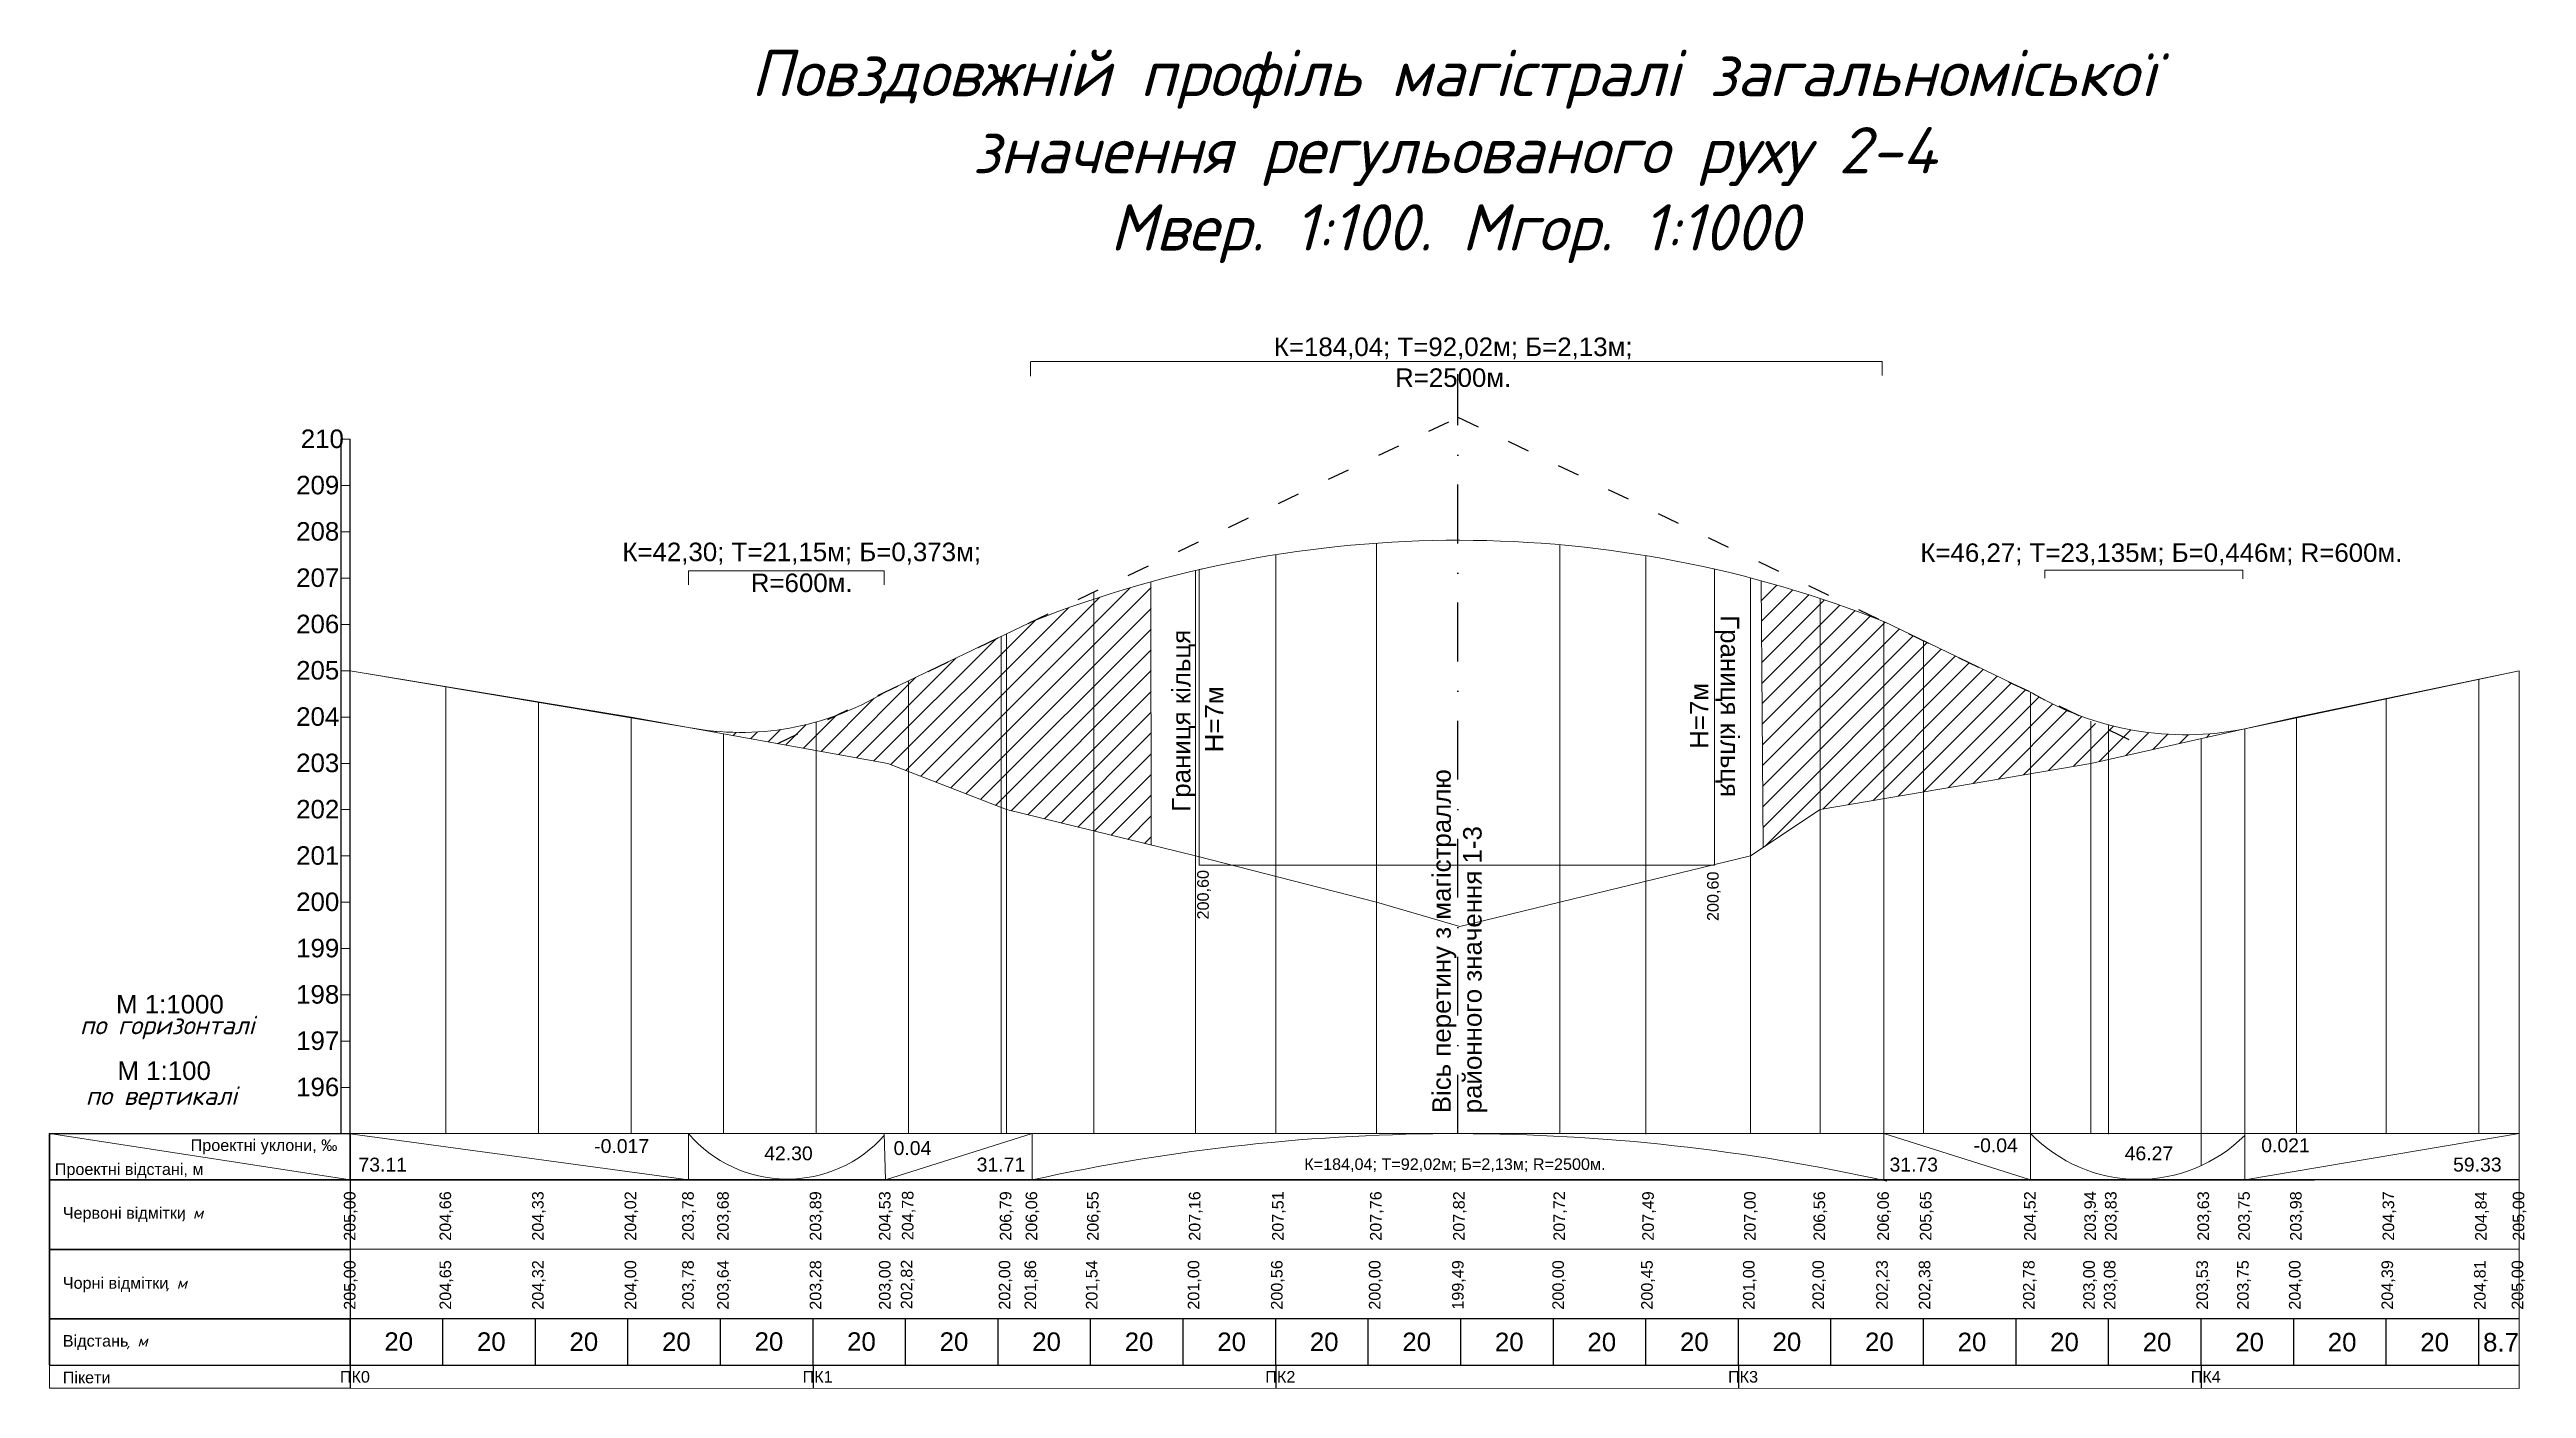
# Model space of a CAD drawing. Header units: millimetres. Extents: x -2123 to 5424, y -1286 to 835.
# Drawn here: x 3189 to 3725, y -270 to 19 of the extents above; entities that cross this region are included whole.
import ezdxf

# ---------------------------------------------------------------- set-up
doc = ezdxf.new("R2010")
doc.units = ezdxf.units.MM
doc.linetypes.add('ACAD_ISO03W100', pattern=[30, 12, -18])
doc.linetypes.add('DASHDOT', pattern=[25.4, 12.7, -6.35, 0, -6.35])
doc.layers.get('0').update_dxf_attribs({"lineweight": 15})
for name, color, linetype in [('1 Вісь', 90, 'Continuous'), ('1-3-C-ROAD-PROF-VIEW', 7, 'Continuous'), ('C-ROAD-PROF', 92, 'Continuous'), ('C-ROAD-PROF-BAND', 9, 'Continuous'), ('C-ROAD-PROF-GRID', 150, 'Continuous'), ('C-ROAD-PROF-LABEL', 7, 'Continuous')]:
    doc.layers.add(name, color=color, linetype=linetype)
for name, color, linetype, lineweight in [('дорога', 126, 'Continuous', 25), ('поздовжній профіль', 250, 'Continuous', 15), ('Текст', 7, 'Continuous', 15), ('Інж. мережі', 205, 'Continuous', 18)]:
    doc.layers.add(name, color=color, linetype=linetype, lineweight=lineweight)
doc.layers.add('Озелення', color=7, linetype='Continuous', lineweight=15, true_color=0x2bad00)
doc.styles.get("Standard").update_dxf_attribs({"font": 'arial.ttf'})
doc.styles.add('профили', font='isocpeui.ttf')
doc.styles.add('СПДС', font='isocpeui.ttf')

msp = doc.modelspace()

# ---------------------------------------------------------------- texts
for s, p in [('Проектні уклони, ‰', (3219.886, -219.003)), ('Проектні відстані, м', (3190.527, -224.185))]:
    msp.add_text(s, height=2.5).set_placement(p)
at = {"color": 0}
for s, insert, char_height, width, attachment_point, style in [('Повздовжній профіль магістралі загальноміської значення регульованого руху 2-4\\PМвер. 1:100. Мгор. 1:1000', (3493.007, 18.815), 10, 349.01326, 2, 'профили'), ('\\pxqc;{\\f@Arial Unicode MS|b0|i0|c204|p34;К\\f@Arial Unicode MS|b0|i0|c0|p34;=\\f@Arial Unicode MS|b0|i0|c204|p34;184\\f@Arial Unicode MS|b0|i0|c0|p34;,\\f@Arial Unicode MS|b0|i0|c204|p34;04\\f@Arial Unicode MS|b0|i0|c0|p34;; \\f@Arial Unicode MS|b0|i0|c204|p34;Т\\f@Arial Unicode MS|b0|i0|c0|p34;=\\f@Arial Unicode MS|b0|i0|c204|p34;92\\f@Arial Unicode MS|b0|i0|c0|p34;,\\f@Arial Unicode MS|b0|i0|c204|p34;02м\\f@Arial Unicode MS|b0|i0|c0|p34;; \\f@Arial Unicode MS|b0|i0|c204|p34;Б\\f@Arial Unicode MS|b0|i0|c0|p34;=2,\\f@Arial Unicode MS|b0|i0|c204|p34;13м\\f@Arial Unicode MS|b0|i0|c0|p34;; R=\\f@Arial Unicode MS|b0|i0|c204|p34;25\\f@Arial Unicode MS|b0|i0|c0|p34;00\\f@Arial Unicode MS|b0|i0|c204|p34;м\\f@Arial Unicode MS|b0|i0|c0|p34;.}', (3446.401, -43.31), 4, 92.67788, 1, 'СПДС')]:
    msp.add_mtext(s, dxfattribs=dict(at, insert=insert, char_height=char_height, width=width, attachment_point=attachment_point, style=style))
at = {"attachment_point": 1}
for s, width, insert, char_height in [('210', 8.73696, (3243.68, -63.18), 4), ('209', 8.73696, (3242.68, -73.18), 4), ('208', 8.73696, (3242.68, -83.18), 4), ('207', 8.73696, (3242.68, -93.18), 4), ('206', 8.73696, (3242.68, -103.18), 4), ('205', 8.73696, (3242.68, -113.18), 4), ('204', 8.73696, (3242.68, -123.18), 4), ('203', 8.73696, (3242.68, -133.18), 4), ('202', 8.73696, (3242.68, -143.18), 4), ('201', 8.73696, (3242.68, -153.18), 4), ('200', 8.73696, (3242.68, -163.18), 4), ('199', 8.73696, (3242.68, -173.18), 4), ('198', 8.73696, (3242.68, -183.18), 4), ('197', 8.73696, (3242.68, -193.18), 4), ('196', 8.73696, (3242.68, -203.18), 4), ('-0.017', 6.91253, (3307.094, -216.442, 144.981), 3), ('42.30', 9.99287, (3343.837, -218.014, 109.834), 3), ('0.04', 6.91253, (3371.802, -216.874, 144.981), 3), ('-0.04', 6.91253, (3605.218, -216.28, 144.981), 3), ('46.27', 9.99287, (3637.859, -218.014, 109.834), 3), ('0.021', 6.91253, (3667.373, -216.28, 144.981), 3), ('73.11', 8.73696, (3256.154, -220.45), 3), ('31.71', 9.99287, (3389.75, -220.44, 109.834), 3), ('31.73', 8.73696, (3587.037, -220.44), 3), ('59.33', 8.73696, (3708.836, -220.44), 3), ('20', 8.73696, (3261.749, -258.166), 4), ('20', 8.73696, (3281.749, -258.179), 4), ('20', 8.73696, (3301.749, -258.193), 4), ('20', 8.73696, (3321.749, -258.206), 4), ('20', 8.73696, (3341.749, -258.166), 4), ('20', 8.73696, (3361.749, -258.166), 4), ('20', 8.73696, (3381.749, -258.179), 4), ('20', 8.73696, (3401.749, -258.193), 4), ('20', 8.73696, (3421.749, -258.206), 4), ('20', 8.73696, (3441.749, -258.22), 4), ('20', 8.73696, (3461.749, -258.22), 4), ('20', 8.73696, (3481.749, -258.233), 4), ('20', 8.73696, (3501.749, -258.246), 4), ('20', 8.73696, (3521.749, -258.26), 4), ('20', 8.73696, (3541.749, -258.22), 4), ('20', 8.73696, (3561.749, -258.22), 4), ('20', 8.73696, (3581.749, -258.233), 4), ('20', 8.73696, (3601.749, -258.246), 4), ('20', 8.73696, (3621.749, -258.26), 4), ('20', 8.73696, (3641.749, -258.273), 4), ('20', 8.73696, (3661.749, -258.273), 4), ('20', 8.73696, (3681.749, -258.287), 4), ('20', 8.73696, (3701.749, -258.3), 4), ('8.7', 8.73696, (3715.309, -258.314), 4)]:
    msp.add_mtext_dynamic_manual_height_columns(s, width=width, gutter_width=10, heights=[0], dxfattribs=dict(at, insert=insert, char_height=char_height))
at = {"color": 1, "char_height": 4, "attachment_point": 1}
for s, insert, width in [('\\pxqc;К=42,30; Т=21,15м; Б=0,373м; R=600м.', (3310.466, -87.615), 82.94878), ('\\pxqc;{\\f@Arial Unicode MS|b0|i0|c204|p34;К=\\f@Arial Unicode MS|b0|i0|c0|p34;46,27\\f@Arial Unicode MS|b0|i0|c204|p34;; Т=\\f@Arial Unicode MS|b0|i0|c0|p34;23,135\\f@Arial Unicode MS|b0|i0|c204|p34;м; Б=0,\\f@Arial Unicode MS|b0|i0|c0|p34;446\\f@Arial Unicode MS|b0|i0|c204|p34;м;\\f@Arial Unicode MS|b0|i0|c0|p34; R\\f@Arial Unicode MS|b0|i0|c204|p34;=600м.}', (3592, -87.777), 107.59473)]:
    msp.add_mtext(s, dxfattribs=dict(at, insert=insert, width=width))
at = {"color": 0, "insert": (3446.768, -220.6), "char_height": 2.5, "width": 92.67788, "attachment_point": 1}
msp.add_mtext('\\pxqc;{\\f@Arial Unicode MS|b0|i0|c204|p34;К\\f@Arial Unicode MS|b0|i0|c0|p34;=\\f@Arial Unicode MS|b0|i0|c204|p34;184\\f@Arial Unicode MS|b0|i0|c0|p34;,\\f@Arial Unicode MS|b0|i0|c204|p34;04\\f@Arial Unicode MS|b0|i0|c0|p34;; \\f@Arial Unicode MS|b0|i0|c204|p34;Т\\f@Arial Unicode MS|b0|i0|c0|p34;=\\f@Arial Unicode MS|b0|i0|c204|p34;92\\f@Arial Unicode MS|b0|i0|c0|p34;,\\f@Arial Unicode MS|b0|i0|c204|p34;02м\\f@Arial Unicode MS|b0|i0|c0|p34;; \\f@Arial Unicode MS|b0|i0|c204|p34;Б\\f@Arial Unicode MS|b0|i0|c0|p34;=2,1\\f@Arial Unicode MS|b0|i0|c204|p34;3м\\f@Arial Unicode MS|b0|i0|c0|p34;; R=\\f@Arial Unicode MS|b0|i0|c204|p34;25\\f@Arial Unicode MS|b0|i0|c0|p34;00\\f@Arial Unicode MS|b0|i0|c204|p34;м\\f@Arial Unicode MS|b0|i0|c0|p34;.}', dxfattribs=at)
at = {"layer": '1-3-C-ROAD-PROF-VIEW'}
for s, p in [('Червоні відмітки', (3192.253, -233.632)), ('Чорні відмітки', (3192.253, -248.757)), ('Відстань', (3192.253, -261.257)), ('Пікети', (3192.253, -269.171))]:
    msp.add_text(s, height=2.5, dxfattribs=at).set_placement(p)
at = {"layer": '1-3-C-ROAD-PROF-VIEW', "style": 'СПДС'}
for s, p in [(', ', (3218.003, -233.632)), ('м', (3220.378, -233.632)), (', ', (3214.503, -248.757)), ('м', (3216.878, -248.757)), (', ', (3206.003, -261.257)), ('м', (3208.378, -261.257))]:
    msp.add_text(s, height=2.5, dxfattribs=at).set_placement(p)
at = {"layer": 'C-ROAD-PROF-LABEL'}
for s, p in [('M 1:1000', (3203.757, -189.309)), ('M 1:100', (3204.065, -203.665))]:
    msp.add_text(s, height=4, dxfattribs=at).set_placement(p)
at = {"layer": 'C-ROAD-PROF-LABEL', "style": 'СПДС'}
for s, p in [('по горизонталі', (3195.946, -193.809)), ('по вертикалі', (3197.187, -209.057)), ('по вертикалі', (3197.187, -209.057))]:
    msp.add_text(s, height=4, dxfattribs=at).set_placement(p)
at = {"layer": 'Текст'}
for s, p in [('200,60', (3439.919, -169)), ('200,60', (3550.116, -169.335)), ('205,00', (3255.502, -238.403)), ('204,66', (3276.17, -238.393)), ('204,33', (3296.17, -238.38)), ('204,02', (3316.17, -238.393)), ('203,78', (3328.614, -238.393)), ('203,68', (3336.17, -238.393)), ('203,89', (3356.17, -238.393)), ('204,53', (3371.13, -238.393)), ('206,79', (3397.26, -238.393)), ('206,06', (3402.838, -238.393)), ('207,16', (3438.114, -238.393)), ('207,76', (3477.26, -238.393)), ('207,82', (3495.224, -238.393)), ('207,72', (3516.902, -238.393)), ('207,00', (3558.106, -238.393)), ('206,56', (3573.112, -238.393)), ('206,06', (3586.897, -238.393)), ('204,52', (3618.624, -238.393)), ('203,94', (3631.639, -238.393)), ('205,00', (3724.229, -238.393)), ('205,00', (3255.508, -253.302)), ('204,65', (3276.176, -253.292)), ('204,32', (3296.176, -253.279)), ('204,00', (3316.176, -253.292)), ('203,78', (3328.62, -253.292)), ('203,64', (3336.176, -253.292)), ('203,28', (3356.176, -253.292)), ('203,00', (3371.137, -253.292)), ('202,00', (3397.025, -253.279)), ('201,86', (3402.602, -253.279)), ('201,00', (3437.879, -253.279)), ('200,00', (3477.025, -253.279)), ('199,49', (3494.989, -253.279)), ('200,00', (3516.667, -253.279)), ('201,00', (3557.871, -253.279)), ('202,00', (3572.877, -253.279)), ('202,23', (3586.662, -253.279)), ('202,78', (3618.389, -253.279)), ('203,00', (3631.404, -253.279)), ('205,00', (3723.994, -253.279))]:
    msp.add_text(s, height=2.5, rotation=89.99998, dxfattribs=at).set_placement(p)
at = {"layer": 'Текст', "color": 18, "true_color": 0x000000}
for s, p in [('204,78', (3376.099, -238.286)), ('206,55', (3416.099, -238.393)), ('207,51', (3456.099, -238.393)), ('207,49', (3536.099, -238.393)), ('205,65', (3596.099, -238.393)), ('203,83', (3636.099, -238.393)), ('203,63', (3656.099, -238.393)), ('203,75', (3664.896, -238.393)), ('203,98', (3676.099, -238.393)), ('204,37', (3696.099, -238.393)), ('204,84', (3716.099, -238.42)), ('202,82', (3375.864, -253.171)), ('201,54', (3415.864, -253.279)), ('200,56', (3455.864, -253.279)), ('200,45', (3535.864, -253.279)), ('202,38', (3595.864, -253.279)), ('203,08', (3635.864, -253.279)), ('203,53', (3655.864, -253.279)), ('203,75', (3664.661, -253.279)), ('204,00', (3675.864, -253.279)), ('204,39', (3695.864, -253.279)), ('204,81', (3715.864, -253.306))]:
    msp.add_text(s, height=2.5, rotation=89.99998, dxfattribs=at).set_placement(p)
at = {"layer": 'Текст'}
for s, p in [('ПК0', (3252.141, -269.027)), ('ПК', (3252.141, -269.027)), ('ПК1', (3352.141, -269.027)), ('ПК2', (3452.141, -269.027)), ('ПК3', (3552.141, -269.027)), ('ПК4', (3652.141, -269.027))]:
    msp.add_text(s, height=2.5, dxfattribs=at).set_placement(p)
at = {"layer": 'Текст', "color": 0, "linetype": 'Continuous', "char_height": 4}
for s, insert, width, attachment_point, rotation in [('Границя кільця', (3431.95, -145.734), 47.06633, 1, 89.99998), ('Границя кільця', (3554.547, -142.575), 44.23071, 3, 270.00002), ('H=7м', (3439.085, -132.905), 10.42358, 1, 89.99998), ('H=7м', (3543.909, -132.152), 10.42358, 1, 89.99998), ('Вісь перетину з магістраллю районного значення 1-3', (3488.215, -210.858), 97.46139, 1, 89.99998)]:
    msp.add_mtext(s, dxfattribs=dict(at, insert=insert, width=width, attachment_point=attachment_point, rotation=rotation))

# ---------------------------------------------------------------- hatches: boundary and pattern name
at = {"layer": 'Озелення', "true_color": 0x000000}
h = msp.add_hatch(dxfattribs=at)
h.set_pattern_fill('ANSI31', color=18)
h.paths.add_polyline_path([(3415.055, -99.816, 0.0141629), (3401.747, -104.653), (3396.175, -107.325), (3396.173, -145.283), (3415.055, -149.905)])
h.paths.add_polyline_path([(3427.431, -96.062, 0.0129356), (3415.055, -99.816), (3415.055, -149.905), (3427.501, -152.951)])
h.paths.add_polyline_path([(3395.055, -107.862), (3375.055, -117.45), (3375.055, -137.044), (3395.055, -144.847)])
h.paths.add_polyline_path([(3375.055, -117.45), (3369.783, -119.977, -0.0478772), (3359.445, -124.933), (3355.055, -127.038), (3355.055, -132.492), (3370.538, -135.282), (3375.055, -137.044)])
h.paths.add_polyline_path([(3355.055, -127.038), (3346.786, -131.002), (3355.055, -132.492)])
h.paths.add_polyline_path([(3355.055, -127.038), (3355.055, -126.353, -0.110814), (3328.82, -127.763), (3346.786, -131.002)])
h.paths.add_polyline_path([(3396.175, -107.325), (3395.055, -107.862), (3395.055, -144.847), (3396.172, -145.282), (3396.173, -145.283)])
h.paths.add_polyline_path([(3572.021, -99.657, 0.0132717), (3559.313, -95.84), (3559.754, -153.457), (3572.021, -145.282)])
h.paths.add_polyline_path([(3585.806, -104.697), (3585.276, -104.443, 0.0140958), (3572.021, -99.657), (3572.021, -145.282), (3585.806, -142.927)])
h.paths.add_polyline_path([(3594.387, -108.816), (3585.806, -104.697), (3585.806, -142.927), (3594.387, -141.461)])
h.paths.add_polyline_path([(3617.533, -119.923), (3594.387, -108.816), (3594.387, -141.461), (3617.533, -137.506)])
h.paths.add_polyline_path([(3630.548, -126.169), (3627.913, -124.905, -0.0427689), (3617.932, -120.115), (3617.533, -119.923), (3617.533, -137.506), (3630.548, -135.282)])
h.paths.add_polyline_path([(3634.387, -128.011), (3630.548, -126.169), (3630.548, -135.282), (3634.387, -134.419)])
h.paths.add_polyline_path([(3634.387, -134.419), (3663.805, -127.802, -0.1149812), (3634.387, -126.975)])

# ---------------------------------------------------------------- linework, layer by layer
at = {"color": 0}
for p, q in [((3401.38, -48.495), (3585.439, -48.495)), ((3401.38, -48.654), (3401.38, -51.654)), ((3585.439, -48.495), (3585.439, -51.495))]:
    msp.add_line(p, q, dxfattribs=at)
for p, q in [((3254.387, -65.282), (3252.387, -65.282)), ((3254.387, -75.282), (3252.387, -75.282)), ((3254.387, -85.282), (3252.387, -85.282)), ((3254.387, -95.282), (3252.387, -95.282)), ((3254.387, -105.282), (3252.387, -105.282)), ((3254.387, -115.282), (3252.387, -115.282)), ((3254.387, -125.282), (3252.387, -125.282)), ((3254.387, -135.282), (3252.387, -135.282)), ((3254.387, -145.282), (3252.387, -145.282)), ((3254.387, -155.282), (3252.387, -155.282)), ((3254.387, -165.282), (3252.387, -165.282)), ((3254.387, -175.282), (3252.387, -175.282)), ((3254.387, -185.282), (3252.387, -185.282)), ((3254.387, -195.282), (3252.387, -195.282)), ((3254.387, -205.282), (3252.387, -205.282)), ((3189.387, -215.257), (3254.387, -225.257)), ((3189.387, -265.257), (3189.387, -270.267)), ((3189.387, -270.267), (3254.387, -270.267))]:
    msp.add_line(p, q)
at = {"color": 1}
for p, q in [((3327.46, -93.711), (3369.783, -93.711)), ((3327.46, -93.711), (3327.46, -96.711)), ((3369.783, -93.711), (3369.783, -96.711)), ((3620.607, -93.551), (3663.408, -93.551))]:
    msp.add_line(p, q, dxfattribs=at)
at = {"layer": '1 Вісь', "color": 0, "linetype": 'DASHDOT'}
msp.add_line((3493.778, -215.267), (3493.778, -51.217), dxfattribs=at)
at = {"layer": '1 Вісь', "color": 0, "linetype": 'ACAD_ISO03W100', "ltscale": 0.4}
for p, q in [((3346.786, -131.002), (3493.778, -60.534)), ((3493.778, -60.534), (3643.108, -132.196))]:
    msp.add_line(p, q, dxfattribs=at)
at = {"layer": '1-3-C-ROAD-PROF-VIEW', "extrusion": (0, 1, 0)}
for p, q in [((3189.387, -215.257), (3254.387, -215.257)), ((3189.387, -225.257), (3678.918, -225.257, 270.008)), ((3723.138, -225.257), (3189.387, -225.257)), ((3189.387, -240.257), (3254.387, -240.257)), ((3254.387, -240.257), (3189.387, -240.257)), ((3189.387, -255.257), (3254.387, -255.257)), ((3723.138, -255.257), (3189.387, -255.257)), ((3189.387, -265.257), (3254.387, -265.257)), ((3189.387, -265.257), (3723.138, -265.257))]:
    msp.add_line(p, q, dxfattribs=at)
at = {"layer": '1-3-C-ROAD-PROF-VIEW', "extrusion": (1, 0, 0)}
for p, q in [((3189.387, -215.257), (3189.387, -225.257)), ((3189.387, -265.257), (3189.387, -215.257)), ((3189.387, -225.257), (3189.387, -240.257)), ((3189.387, -240.257), (3189.387, -255.257)), ((3189.387, -255.257), (3189.387, -265.257)), ((3254.387, -265.257), (3254.387, -255.257)), ((3254.387, -265.257), (3254.387, -255.257))]:
    msp.add_line(p, q, dxfattribs=at)
at = {"layer": 'C-ROAD-PROF', "linetype": 'Continuous', "extrusion": (1, 0, 0)}
msp.add_line((3252.387, -215.257), (3252.387, -65.282), dxfattribs=at)
at = {"layer": 'C-ROAD-PROF-BAND'}
for p, q in [((3254.387, -215.267), (3254.387, -225.267)), ((3254.387, -225.267), (3254.387, -240.267)), ((3254.387, -240.267), (3254.387, -255.267)), ((3254.387, -255.267), (3254.387, -265.267)), ((3254.387, -255.267), (3254.387, -265.267)), ((3254.387, -265.267), (3254.387, -270.267)), ((3254.387, -265.267), (3254.387, -270.267)), ((3354.387, -265.267), (3354.387, -270.267)), ((3454.387, -265.267), (3454.387, -270.267)), ((3554.387, -265.267), (3554.387, -270.267)), ((3654.387, -265.267), (3654.387, -270.267))]:
    msp.add_line(p, q, dxfattribs=at)
at = {"layer": 'C-ROAD-PROF-BAND', "extrusion": (1, 0, 0)}
for p, q in [((3254.387, -225.267), (3254.387, -215.267)), ((3254.387, -265.267), (3254.387, -255.267)), ((3254.387, -265.267), (3254.387, -255.267)), ((3274.387, -265.257), (3274.387, -255.257)), ((3294.387, -265.27), (3294.387, -255.27)), ((3314.387, -265.284), (3314.387, -255.284)), ((3334.387, -265.297), (3334.387, -255.297)), ((3354.387, -265.257), (3354.387, -255.257)), ((3354.387, -265.257), (3354.387, -255.257)), ((3354.387, -265.267), (3354.387, -255.267)), ((3374.387, -265.257), (3374.387, -255.257)), ((3394.387, -265.27), (3394.387, -255.27)), ((3414.387, -265.284), (3414.387, -255.284)), ((3434.387, -265.297), (3434.387, -255.297)), ((3454.387, -265.257), (3454.387, -255.257)), ((3454.387, -265.267), (3454.387, -255.267)), ((3454.387, -265.31), (3454.387, -255.31)), ((3474.387, -265.31), (3474.387, -255.31)), ((3494.387, -265.324), (3494.387, -255.324)), ((3514.387, -265.337), (3514.387, -255.337)), ((3534.387, -265.351), (3534.387, -255.351)), ((3554.387, -265.267), (3554.387, -255.267)), ((3554.387, -265.267), (3554.387, -255.267)), ((3554.387, -265.31), (3554.387, -255.31)), ((3554.387, -265.31), (3554.387, -255.31)), ((3574.387, -265.31), (3574.387, -255.31)), ((3594.387, -265.324), (3594.387, -255.324)), ((3614.387, -265.337), (3614.387, -255.337)), ((3634.387, -265.351), (3634.387, -255.351)), ((3654.387, -265.267), (3654.387, -255.267)), ((3654.387, -265.31), (3654.387, -255.31)), ((3654.387, -265.364), (3654.387, -255.364)), ((3674.387, -265.364), (3674.387, -255.364)), ((3694.387, -265.378), (3694.387, -255.378)), ((3714.387, -265.391), (3714.387, -255.391))]:
    msp.add_line(p, q, dxfattribs=at)
at = {"layer": 'C-ROAD-PROF-GRID', "linetype": 'Continuous', "extrusion": (1, 0, 0)}
msp.add_line((3254.387, -215.257), (3254.387, -65.282), dxfattribs=at)
at = {"layer": 'дорога', "color": 18, "lineweight": 20, "true_color": 0x000000}
msp.add_lwpolyline([(3254.387, -240.267), (3254.387, -218.214)], dxfattribs=at)
at = {"layer": 'дорога', "color": 18, "lineweight": 20, "true_color": 0x000000, "elevation": 200}
msp.add_lwpolyline([(3273.066, -240.204), (3254.387, -240.204)], dxfattribs=at)
at = {"layer": 'поздовжній профіль', "color": 18, "lineweight": 20, "true_color": 0x000000}
for points in [[(3454.387, -215.257), (3454.387, -90.22)], [(3476.169, -215.257), (3476.169, -87.719)], [(3515.811, -215.257), (3515.811, -88.07)], [(3534.387, -215.351), (3534.387, -90.418)], [(3437.023, -215.257), (3437.023, -93.625)], [(3557.015, -215.257), (3557.015, -95.228)], [(3415.055, -215.257), (3415.055, -98.274)], [(3572.021, -215.257), (3572.021, -99.657)], [(3585.806, -215.257), (3585.806, -104.697)], [(3395.055, -215.243), (3395.055, -107.862)], [(3396.169, -215.257), (3396.175, -107.325)], [(3594.387, -215.324), (3594.387, -108.77)], [(3254.387, -115.282), (3315.055, -125.282), (3370.538, -135.282), (3396.172, -145.282), (3437.023, -155.282), (3476.169, -165.282), (3494.203, -170.501), (3515.811, -165.282), (3557.015, -155.282), (3572.021, -145.282), (3630.548, -135.282), (3675.008, -125.282), (3723.138, -115.282)], [(3375.055, -215.257), (3375.055, -117.45)], [(3714.387, -215.257), (3714.387, -117.101)], [(3723.138, -265.257), (3723.138, -115.282)], [(3723.138, -215.257), (3723.138, -115.282)], [(3275.055, -215.257), (3275.055, -118.743)], [(3295.055, -215.243), (3295.055, -122.092)], [(3617.533, -215.257), (3617.533, -119.923)], [(3694.387, -215.257), (3694.387, -121.349)], [(3315.055, -215.257), (3315.055, -125.282)], [(3355.055, -215.257), (3355.055, -126.353)], [(3630.548, -215.257), (3630.548, -126.169)], [(3634.387, -215.351), (3634.387, -126.975)], [(3675.008, -215.257), (3675.008, -125.282)], [(3335.055, -215.257), (3335.055, -128.887)], [(3654.387, -222.186), (3654.387, -129.921)], [(3254.387, -215.257), (3723.138, -215.257)], [(3254.387, -270.267), (3723.138, -270.288), (3723.138, -240.225), (3254.387, -240.204)]]:
    msp.add_lwpolyline(points, dxfattribs=at)
at = {"layer": 'поздовжній профіль', "color": 6, "lineweight": 20}
for points in [[(3438.514, -93.282), (3437.838, -93.436), (3437.838, -105.652)], [(3549.199, -157.282), (3549.199, -93.318), (3549.042, -93.282)], [(3369.783, -119.977), (3402.806, -104.145), (3402.806, -104.145)], [(3437.838, -157.282), (3437.838, -105.652)], [(3549.199, -157.282), (3549.199, -103.927)], [(3585.806, -104.652), (3617.533, -119.877)], [(3437.838, -157.282), (3549.199, -157.282)], [(3369.783, -215.257), (3370.039, -225.257)], [(3401.747, -215.257), (3370.039, -225.257)], [(3401.747, -215.257), (3401.747, -225.257)], [(3585.806, -215.257), (3585.806, -225.257)], [(3585.806, -215.257), (3617.533, -225.257)], [(3617.533, -215.257), (3617.533, -225.257)]]:
    msp.add_lwpolyline(points, dxfattribs=at)
at = {"layer": 'поздовжній профіль', "color": 1, "lineweight": 20}
for points in [[(3620.607, -95.282), (3620.607, -93.551)], [(3663.408, -95.398), (3663.408, -93.551)], [(3327.487, -127.523), (3254.387, -115.282)], [(3663.805, -127.802), (3723.138, -115.282)], [(3663.805, -127.802), (3663.805, -225.257)], [(3254.387, -215.267), (3327.498, -225.257)], [(3663.805, -225.257), (3723.138, -215.257)]]:
    msp.add_lwpolyline(points, dxfattribs=at)
at = {"layer": 'поздовжній профіль', "color": 3, "lineweight": 20}
msp.add_lwpolyline([(3327.498, -215.257), (3327.498, -225.257)], dxfattribs=at)
at = {"layer": 'поздовжній профіль', "color": 6, "lineweight": 20}
msp.add_lwpolyline([(3549.152, -215.216), (3549.152, -215.216), (3549.199, -215.216), (3549.199, -215.216)], close=True, dxfattribs=at)
for centre, radius, start, end in [((3493.778, -337.098), 250, 68.2321, 111.59996), ((3338.795, -68.598), 60, 259.1363, 301.09531), ((3493.778, -337.098), 250, 59.51463, 60.32888), ((3650.871, -64.271), 64.834, 239.05556, 281.5074), ((3493.509, -641.266), 426.009, 77.39313, 102.43893)]:
    msp.add_arc(centre, radius, start, end, dxfattribs=at)
at = {"layer": 'поздовжній профіль', "color": 3, "lineweight": 20}
for centre, radius, start, end in [((3348.819, -197.037, 89.307), 28.046, 220.51351, 318.40471), ((3640.871, -192.6, -89.307), 32.527, 224.15146, 314.85991)]:
    msp.add_arc(centre, radius, start, end, dxfattribs=at)
at = {"layer": 'Інж. мережі'}
for points in [[(3427.431, -96.062), (3427.501, -152.951)], [(3559.754, -153.457), (3559.313, -95.84)]]:
    msp.add_lwpolyline(points, dxfattribs=at)

msp.set_redraw_order([(e.dxf.handle, doc.entitydb.next_handle()) for e in msp.query("TEXT MTEXT ATTDEF DIMENSION ARC_DIMENSION")])  # texts and dimensions are drawn at this point

doc.saveas('drawing.dxf')
